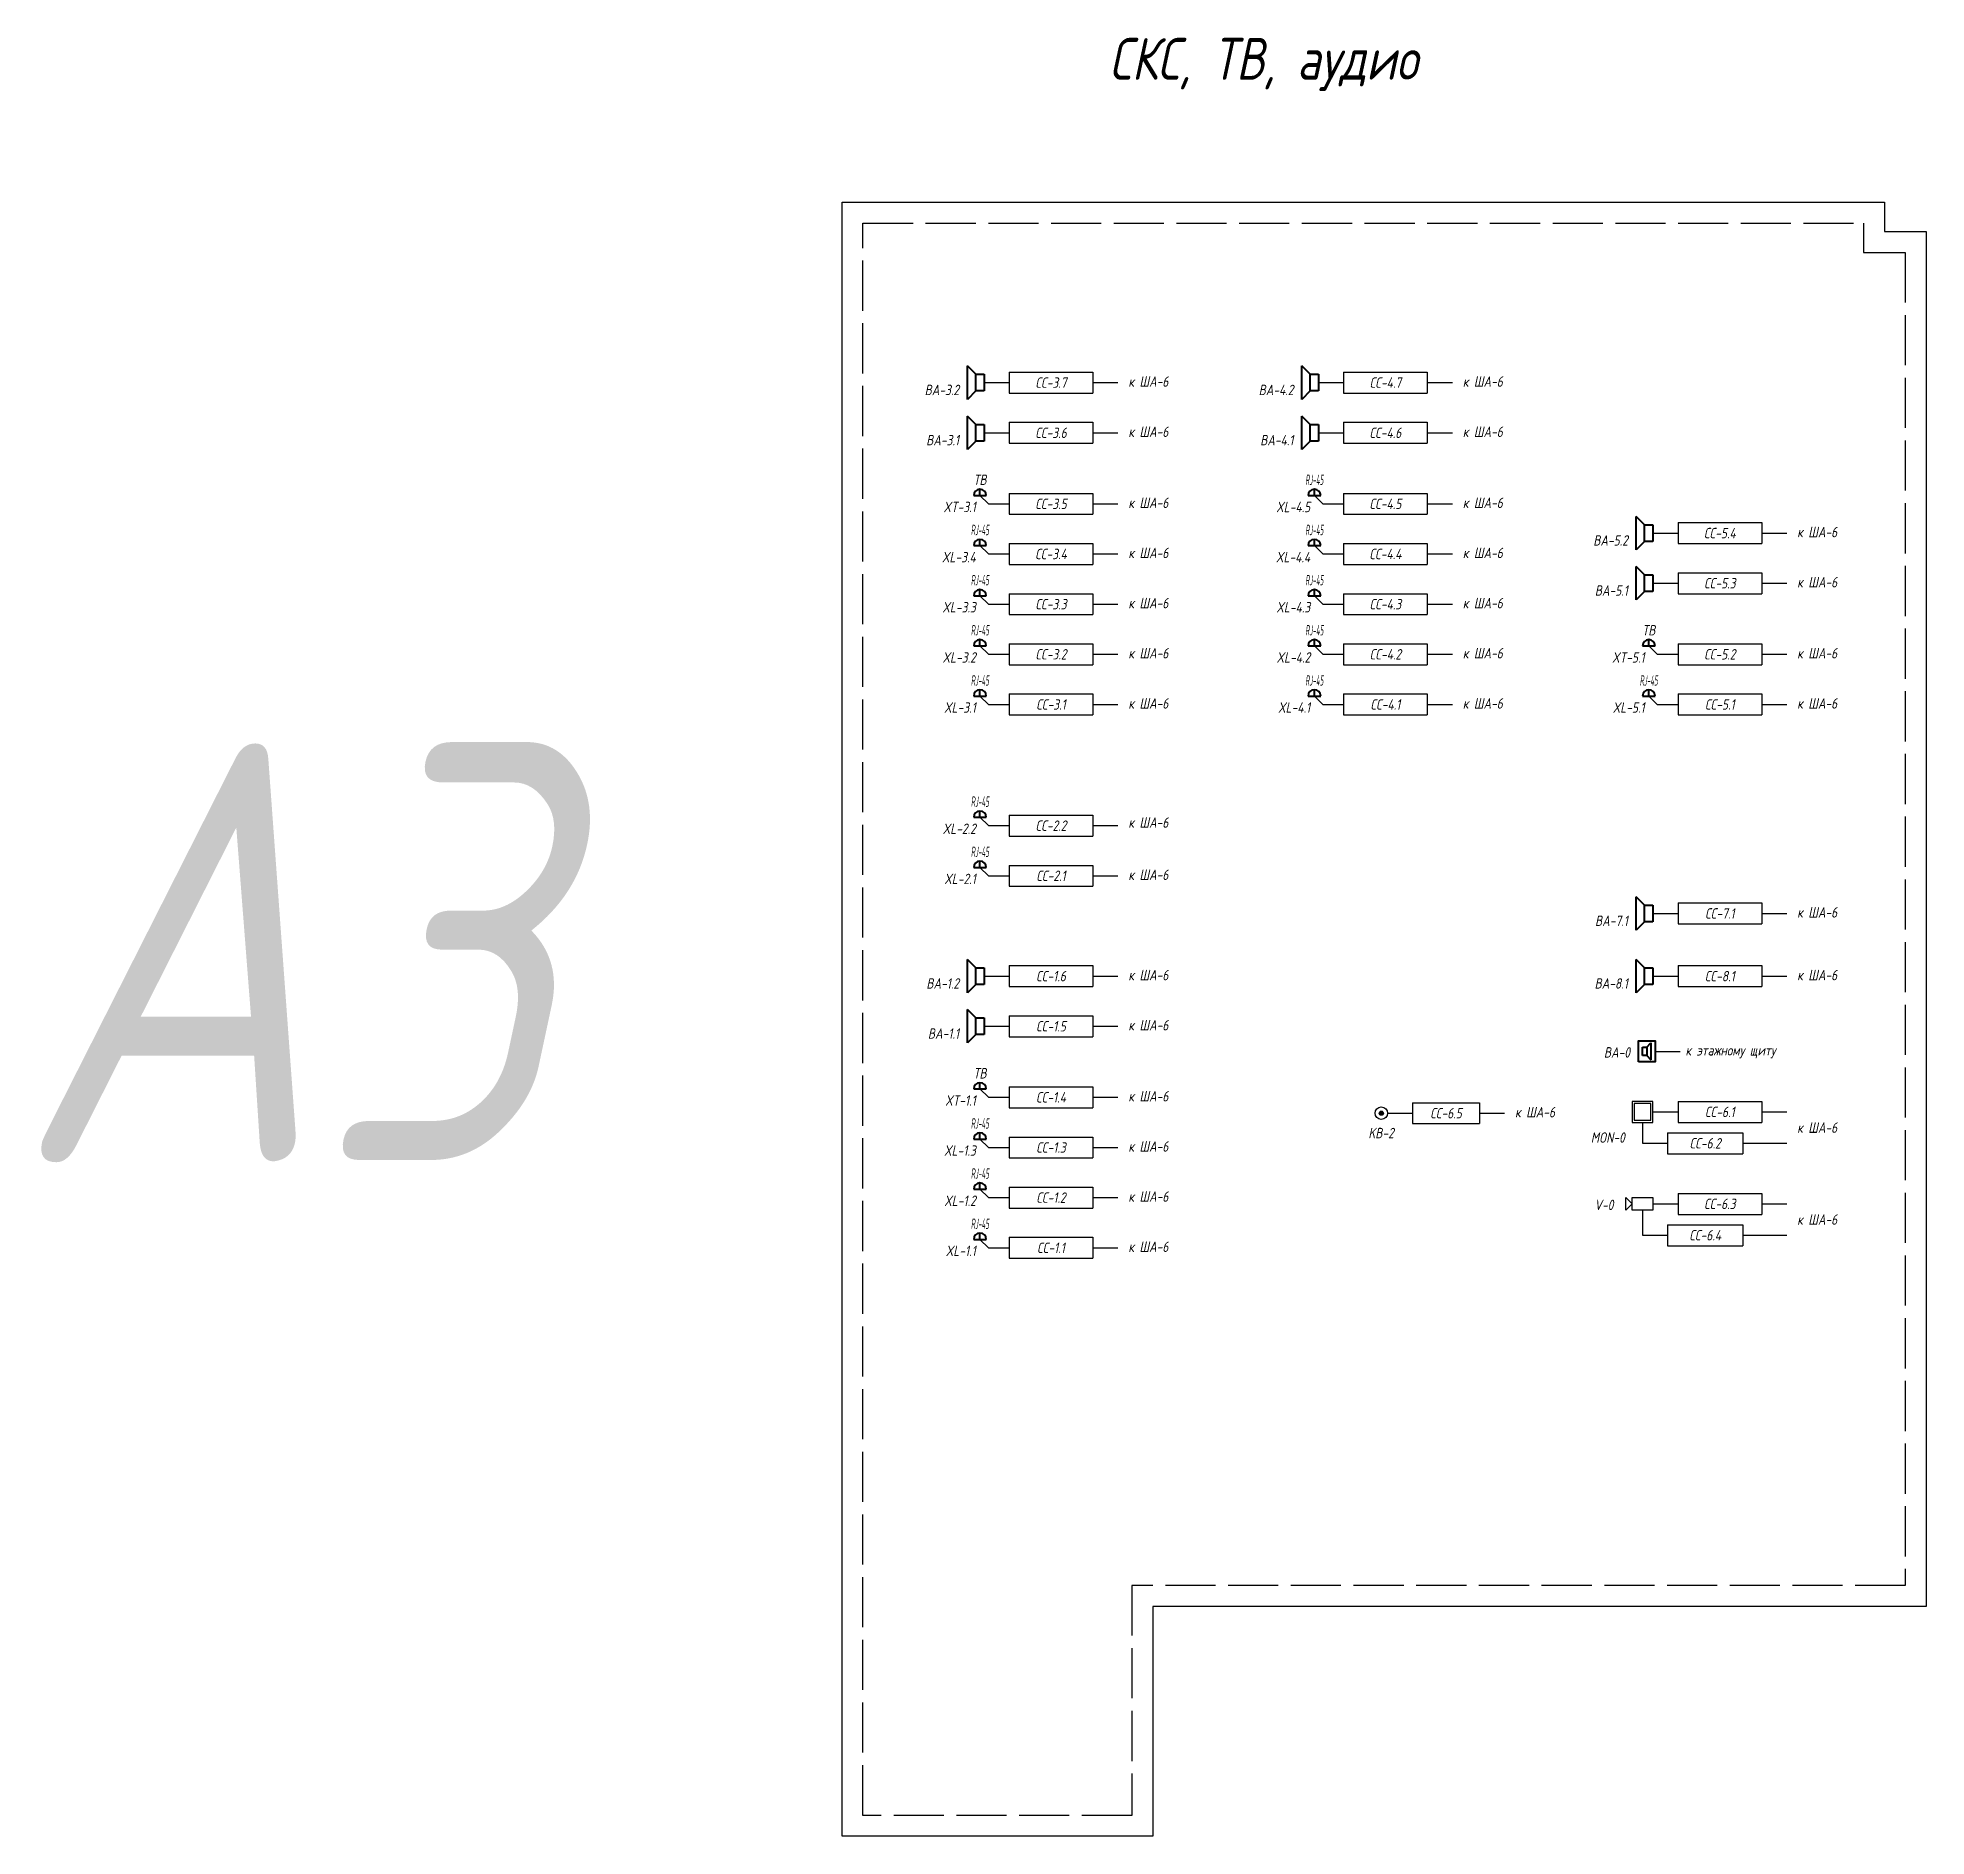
# Model space of a CAD drawing. Header units: millimetres. Extents: x -1048 to 3005, y -1068 to 487.
# Drawn here: x 675.6 to 1127.4, y -12 to 418.3 of the extents above; entities that cross this region are included whole.
import ezdxf
from ezdxf.enums import TextEntityAlignment as Align

# ---------------------------------------------------------------- set-up
doc = ezdxf.new("R2010")
doc.units = ezdxf.units.MM
doc.linetypes.add('ACAD_ISO02W100', pattern=[15, 12, -3])
doc.layers.add('05 Слаботочка', color=7, linetype='Continuous')
doc.layers.add('10 СОТ', color=7, linetype='Continuous')
doc.layers.add('noprint', color=2, linetype='Continuous', plot=False)
doc.styles.get("Standard").update_dxf_attribs({"font": 'arial.ttf'})
doc.styles.add('ГОСТ-ISOCPEUR', font='isocpeui.ttf', dxfattribs={"width": 0.8})
doc.linetypes.add('LAN_LINE', pattern='A,0.2,-0.05,["LAN",Standard,S=0.1,R=0,X=0,Y=-0.05],-0.3,0.1', length=0.65)

msp = doc.modelspace()

# ---------------------------------------------------------------- texts
at = {"style": 'ГОСТ-ISOCPEUR', "width": 0.8}
for s, p in [('BA-3.2', (896, 332.8)), ('BA-4.2', (976, 332.8)), ('BA-3.1', (896, 320.8)), ('BA-4.1', (976, 320.8)), ('XT-3.1', (900, 304.8)), ('XL-4.5', (980, 304.8)), ('BA-5.2', (1056, 296.8)), ('XL-3.4', (900, 292.8)), ('XL-4.4', (980, 292.8)), ('BA-5.1', (1056, 284.8)), ('XL-3.3', (900, 280.8)), ('XL-4.3', (980, 280.8)), ('XL-3.2', (900, 268.8)), ('XL-4.2', (980, 268.8)), ('XT-5.1', (1060, 268.8)), ('XL-3.1', (900, 256.8)), ('XL-4.1', (980, 256.8)), ('XL-5.1', (1060, 256.8)), ('XL-2.2', (900, 227.8)), ('XL-2.1', (900, 215.8)), ('BA-7.1', (1056, 205.8)), ('BA-1.2', (896, 190.8)), ('BA-8.1', (1056, 190.8)), ('BA-1.1', (896, 178.8)), ('BA-0', (1056.5, 174.3)), ('XT-1.1', (900, 162.8)), ('KB-2', (1000, 155)), ('XL-1.3', (900, 150.8)), ('XL-1.2', (900, 138.8)), ('XL-1.1', (900, 126.8))]:
    msp.add_text(s, height=2.5, dxfattribs=at).set_placement(p, align=Align.RIGHT)
for s, p in [('к ША-6', (936.5, 334.8)), ('к ША-6', (1016.5, 334.8)), ('к ША-6', (936.5, 322.8)), ('к ША-6', (1016.5, 322.8)), ('к ША-6', (936.5, 305.8)), ('к ША-6', (1016.5, 305.8)), ('к ША-6', (1096.5, 298.8)), ('к ША-6', (936.5, 293.8)), ('к ША-6', (1016.5, 293.8)), ('к ША-6', (1096.5, 286.8)), ('к ША-6', (936.5, 281.8)), ('к ША-6', (1016.5, 281.8)), ('к ША-6', (936.5, 269.8)), ('к ША-6', (1016.5, 269.8)), ('к ША-6', (1096.5, 269.8)), ('к ША-6', (936.5, 257.8)), ('к ША-6', (1016.5, 257.8)), ('к ША-6', (1096.5, 257.8)), ('к ША-6', (936.5, 229.3)), ('к ША-6', (936.5, 216.8)), ('к ША-6', (1096.5, 207.8)), ('к ША-6', (936.5, 192.8)), ('к ША-6', (1096.5, 192.8)), ('к ША-6', (936.5, 180.8)), ('к этажному щиту', (1069.77, 174.8)), ('к ША-6', (936.5, 163.8)), ('к ША-6', (1029, 160)), ('к ША-6', (1096.5, 156.3)), ('к ША-6', (936.5, 151.8)), ('к ША-6', (936.5, 139.8)), ('к ША-6', (1096.5, 134.3)), ('к ША-6', (936.5, 127.8))]:
    msp.add_text(s, height=2.5, dxfattribs=at).set_placement(p)
at = {"layer": '05 Слаботочка', "linetype": 'Continuous', "style": 'ГОСТ-ISOCPEUR', "width": 0.8}
for s, p in [('MON-0', (1047.13, 153.92)), ('V-0', (1048, 137.8))]:
    msp.add_text(s, height=2.5, dxfattribs=at).set_placement(p)
at = {"layer": 'noprint', "style": 'ГОСТ-ISOCPEUR', "width": 0.8}
msp.add_text('СКС, ТВ, аудио', height=10, dxfattribs=at).set_placement((1005.67, 408.28), align=Align.RIGHT)
msp.add_text('А3', height=100, dxfattribs=at).set_placement((669.92, 149.47))

# ---------------------------------------------------------------- blocks, each defined once
blk = doc.blocks.new('розетка RJ-45')
at = {"color": 0, "lineweight": -2}
for p, q in [((-1.5, 0), (1.5, 0)), ((0, 0), (0, 1.5))]:
    blk.add_line(p, q, dxfattribs=at)
blk.add_arc((0, 0), 1.5, 0, 180, dxfattribs=at)
at = {"color": 0, "lineweight": -2, "style": 'ГОСТ-ISOCPEUR', "width": 0.4}
blk.add_text('RJ-45', height=2.5, dxfattribs=at).set_placement((0, 2.5), align=Align.CENTER)
blk = doc.blocks.new('розетка ТВ')
at = {"color": 0, "lineweight": -2}
for p, q in [((-1.5, 0), (1.5, 0)), ((0, 0), (0, 1.5))]:
    blk.add_line(p, q, dxfattribs=at)
blk.add_arc((0, 0), 1.5, 0, 180, dxfattribs=at)
at = {"color": 0, "lineweight": -2, "style": 'ГОСТ-ISOCPEUR', "width": 0.8}
blk.add_text('ТВ', height=2.5, dxfattribs=at).set_placement((0, 2.5), align=Align.CENTER)
blk = doc.blocks.new('*T152')
at = {"color": 0, "lineweight": -2}
for p, q in [((0, 0), (20, 0)), ((0, 0), (0, -5)), ((20, 0), (20, -5)), ((0, -5), (20, -5))]:
    blk.add_line(p, q, dxfattribs=at)
at = {"color": 0, "insert": (10, -2.5), "char_height": 2.5, "width": 19, "attachment_point": 5, "style": 'ГОСТ-ISOCPEUR'}
blk.add_mtext('{СС-1.1}', dxfattribs=at)
blk = doc.blocks.new('*T153')
at = {"color": 0, "lineweight": -2}
for p, q in [((0, 0), (20, 0)), ((0, 0), (0, -5)), ((20, 0), (20, -5)), ((0, -5), (20, -5))]:
    blk.add_line(p, q, dxfattribs=at)
at = {"color": 0, "insert": (10, -2.5), "char_height": 2.5, "width": 19, "attachment_point": 5, "style": 'ГОСТ-ISOCPEUR'}
blk.add_mtext('{СС-1.2}', dxfattribs=at)
blk = doc.blocks.new('*T154')
at = {"color": 0, "lineweight": -2}
for p, q in [((0, 0), (20, 0)), ((0, 0), (0, -5)), ((20, 0), (20, -5)), ((0, -5), (20, -5))]:
    blk.add_line(p, q, dxfattribs=at)
at = {"color": 0, "insert": (10, -2.5), "char_height": 2.5, "width": 19, "attachment_point": 5, "style": 'ГОСТ-ISOCPEUR'}
blk.add_mtext('{СС-1.3}', dxfattribs=at)
blk = doc.blocks.new('*T155')
at = {"color": 0, "lineweight": -2}
for p, q in [((0, 0), (20, 0)), ((0, 0), (0, -5)), ((20, 0), (20, -5)), ((0, -5), (20, -5))]:
    blk.add_line(p, q, dxfattribs=at)
at = {"color": 0, "insert": (10, -2.5), "char_height": 2.5, "width": 19, "attachment_point": 5, "style": 'ГОСТ-ISOCPEUR'}
blk.add_mtext('{СС-2.1}', dxfattribs=at)
blk = doc.blocks.new('*T156')
at = {"color": 0, "lineweight": -2}
for p, q in [((0, 0), (20, 0)), ((0, 0), (0, -5)), ((20, 0), (20, -5)), ((0, -5), (20, -5))]:
    blk.add_line(p, q, dxfattribs=at)
at = {"color": 0, "insert": (10, -2.5), "char_height": 2.5, "width": 19, "attachment_point": 5, "style": 'ГОСТ-ISOCPEUR'}
blk.add_mtext('{СС-2.2}', dxfattribs=at)
blk = doc.blocks.new('*T157')
at = {"color": 0, "lineweight": -2}
for p, q in [((0, 0), (20, 0)), ((0, 0), (0, -5)), ((20, 0), (20, -5)), ((0, -5), (20, -5))]:
    blk.add_line(p, q, dxfattribs=at)
at = {"color": 0, "insert": (10, -2.5), "char_height": 2.5, "width": 19, "attachment_point": 5, "style": 'ГОСТ-ISOCPEUR'}
blk.add_mtext('{СС-3.1}', dxfattribs=at)
blk = doc.blocks.new('*T158')
at = {"color": 0, "lineweight": -2}
for p, q in [((0, 0), (20, 0)), ((0, 0), (0, -5)), ((20, 0), (20, -5)), ((0, -5), (20, -5))]:
    blk.add_line(p, q, dxfattribs=at)
at = {"color": 0, "insert": (10, -2.5), "char_height": 2.5, "width": 19, "attachment_point": 5, "style": 'ГОСТ-ISOCPEUR'}
blk.add_mtext('{СС-3.2}', dxfattribs=at)
blk = doc.blocks.new('*T159')
at = {"color": 0, "lineweight": -2}
for p, q in [((0, 0), (20, 0)), ((0, 0), (0, -5)), ((20, 0), (20, -5)), ((0, -5), (20, -5))]:
    blk.add_line(p, q, dxfattribs=at)
at = {"color": 0, "insert": (10, -2.5), "char_height": 2.5, "width": 19, "attachment_point": 5, "style": 'ГОСТ-ISOCPEUR'}
blk.add_mtext('{СС-3.3}', dxfattribs=at)
blk = doc.blocks.new('*T160')
at = {"color": 0, "lineweight": -2}
for p, q in [((0, 0), (20, 0)), ((0, 0), (0, -5)), ((20, 0), (20, -5)), ((0, -5), (20, -5))]:
    blk.add_line(p, q, dxfattribs=at)
at = {"color": 0, "insert": (10, -2.5), "char_height": 2.5, "width": 19, "attachment_point": 5, "style": 'ГОСТ-ISOCPEUR'}
blk.add_mtext('{СС-3.4}', dxfattribs=at)
blk = doc.blocks.new('*T161')
at = {"color": 0, "lineweight": -2}
for p, q in [((0, 0), (20, 0)), ((0, 0), (0, -5)), ((20, 0), (20, -5)), ((0, -5), (20, -5))]:
    blk.add_line(p, q, dxfattribs=at)
at = {"color": 0, "insert": (10, -2.5), "char_height": 2.5, "width": 19, "attachment_point": 5, "style": 'ГОСТ-ISOCPEUR'}
blk.add_mtext('{СС-4.1}', dxfattribs=at)
blk = doc.blocks.new('*T162')
at = {"color": 0, "lineweight": -2}
for p, q in [((0, 0), (20, 0)), ((0, 0), (0, -5)), ((20, 0), (20, -5)), ((0, -5), (20, -5))]:
    blk.add_line(p, q, dxfattribs=at)
at = {"color": 0, "insert": (10, -2.5), "char_height": 2.5, "width": 19, "attachment_point": 5, "style": 'ГОСТ-ISOCPEUR'}
blk.add_mtext('{СС-4.2}', dxfattribs=at)
blk = doc.blocks.new('*T163')
at = {"color": 0, "lineweight": -2}
for p, q in [((0, 0), (20, 0)), ((0, 0), (0, -5)), ((20, 0), (20, -5)), ((0, -5), (20, -5))]:
    blk.add_line(p, q, dxfattribs=at)
at = {"color": 0, "insert": (10, -2.5), "char_height": 2.5, "width": 19, "attachment_point": 5, "style": 'ГОСТ-ISOCPEUR'}
blk.add_mtext('{СС-4.3}', dxfattribs=at)
blk = doc.blocks.new('*T164')
at = {"color": 0, "lineweight": -2}
for p, q in [((0, 0), (20, 0)), ((0, 0), (0, -5)), ((20, 0), (20, -5)), ((0, -5), (20, -5))]:
    blk.add_line(p, q, dxfattribs=at)
at = {"color": 0, "insert": (10, -2.5), "char_height": 2.5, "width": 19, "attachment_point": 5, "style": 'ГОСТ-ISOCPEUR'}
blk.add_mtext('{СС-4.4}', dxfattribs=at)
blk = doc.blocks.new('*T165')
at = {"color": 0, "lineweight": -2}
for p, q in [((0, 0), (20, 0)), ((0, 0), (0, -5)), ((20, 0), (20, -5)), ((0, -5), (20, -5))]:
    blk.add_line(p, q, dxfattribs=at)
at = {"color": 0, "insert": (10, -2.5), "char_height": 2.5, "width": 19, "attachment_point": 5, "style": 'ГОСТ-ISOCPEUR'}
blk.add_mtext('{СС-4.5}', dxfattribs=at)
blk = doc.blocks.new('*T166')
at = {"color": 0, "lineweight": -2}
for p, q in [((0, 0), (20, 0)), ((0, 0), (0, -5)), ((20, 0), (20, -5)), ((0, -5), (20, -5))]:
    blk.add_line(p, q, dxfattribs=at)
at = {"color": 0, "insert": (10, -2.5), "char_height": 2.5, "width": 19, "attachment_point": 5, "style": 'ГОСТ-ISOCPEUR'}
blk.add_mtext('{СС-5.1}', dxfattribs=at)
blk = doc.blocks.new('*T167')
at = {"color": 0, "lineweight": -2}
for p, q in [((0, 0), (20, 0)), ((0, 0), (0, -5)), ((20, 0), (20, -5)), ((0, -5), (20, -5))]:
    blk.add_line(p, q, dxfattribs=at)
at = {"color": 0, "insert": (10, -2.5), "char_height": 2.5, "width": 19, "attachment_point": 5, "style": 'ГОСТ-ISOCPEUR'}
blk.add_mtext('{СС-1.4}', dxfattribs=at)
blk = doc.blocks.new('*T168')
at = {"color": 0, "lineweight": -2}
for p, q in [((0, 0), (20, 0)), ((0, 0), (0, -5)), ((20, 0), (20, -5)), ((0, -5), (20, -5))]:
    blk.add_line(p, q, dxfattribs=at)
at = {"color": 0, "insert": (10, -2.5), "char_height": 2.5, "width": 19, "attachment_point": 5, "style": 'ГОСТ-ISOCPEUR'}
blk.add_mtext('{СС-3.5}', dxfattribs=at)
blk = doc.blocks.new('*T169')
at = {"color": 0, "lineweight": -2}
for p, q in [((0, 0), (20, 0)), ((0, 0), (0, -5)), ((20, 0), (20, -5)), ((0, -5), (20, -5))]:
    blk.add_line(p, q, dxfattribs=at)
at = {"color": 0, "insert": (10, -2.5), "char_height": 2.5, "width": 19, "attachment_point": 5, "style": 'ГОСТ-ISOCPEUR'}
blk.add_mtext('{СС-5.2}', dxfattribs=at)
blk = doc.blocks.new('громкоговоритель')
at = {"color": 0, "lineweight": -2}
for p, q in [((0, -2), (0, 2)), ((0, 2), (2, 2)), ((2, 2), (4, 4)), ((2, 2), (2, -2)), ((4, 4), (4, -4)), ((2, -2), (0, -2)), ((2, -2), (4, -4))]:
    blk.add_line(p, q, dxfattribs=at)
blk = doc.blocks.new('*T170')
at = {"color": 0, "lineweight": -2}
for p, q in [((0, 0), (20, 0)), ((0, 0), (0, -5)), ((20, 0), (20, -5)), ((0, -5), (20, -5))]:
    blk.add_line(p, q, dxfattribs=at)
at = {"color": 0, "insert": (10, -2.5), "char_height": 2.5, "width": 19, "attachment_point": 5, "style": 'ГОСТ-ISOCPEUR'}
blk.add_mtext('{СС-1.5}', dxfattribs=at)
blk = doc.blocks.new('*T171')
at = {"color": 0, "lineweight": -2}
for p, q in [((0, 0), (20, 0)), ((0, 0), (0, -5)), ((20, 0), (20, -5)), ((0, -5), (20, -5))]:
    blk.add_line(p, q, dxfattribs=at)
at = {"color": 0, "insert": (10, -2.5), "char_height": 2.5, "width": 19, "attachment_point": 5, "style": 'ГОСТ-ISOCPEUR'}
blk.add_mtext('{СС-1.6}', dxfattribs=at)
blk = doc.blocks.new('*T172')
at = {"color": 0, "lineweight": -2}
for p, q in [((0, 0), (20, 0)), ((0, 0), (0, -5)), ((20, 0), (20, -5)), ((0, -5), (20, -5))]:
    blk.add_line(p, q, dxfattribs=at)
at = {"color": 0, "insert": (10, -2.5), "char_height": 2.5, "width": 19, "attachment_point": 5, "style": 'ГОСТ-ISOCPEUR'}
blk.add_mtext('{СС-3.6}', dxfattribs=at)
blk = doc.blocks.new('*T173')
at = {"color": 0, "lineweight": -2}
for p, q in [((0, 0), (20, 0)), ((0, 0), (0, -5)), ((20, 0), (20, -5)), ((0, -5), (20, -5))]:
    blk.add_line(p, q, dxfattribs=at)
at = {"color": 0, "insert": (10, -2.5), "char_height": 2.5, "width": 19, "attachment_point": 5, "style": 'ГОСТ-ISOCPEUR'}
blk.add_mtext('{СС-3.7}', dxfattribs=at)
blk = doc.blocks.new('*T174')
at = {"color": 0, "lineweight": -2}
for p, q in [((0, 0), (20, 0)), ((0, 0), (0, -5)), ((20, 0), (20, -5)), ((0, -5), (20, -5))]:
    blk.add_line(p, q, dxfattribs=at)
at = {"color": 0, "insert": (10, -2.5), "char_height": 2.5, "width": 19, "attachment_point": 5, "style": 'ГОСТ-ISOCPEUR'}
blk.add_mtext('{СС-4.6}', dxfattribs=at)
blk = doc.blocks.new('*T175')
at = {"color": 0, "lineweight": -2}
for p, q in [((0, 0), (20, 0)), ((0, 0), (0, -5)), ((20, 0), (20, -5)), ((0, -5), (20, -5))]:
    blk.add_line(p, q, dxfattribs=at)
at = {"color": 0, "insert": (10, -2.5), "char_height": 2.5, "width": 19, "attachment_point": 5, "style": 'ГОСТ-ISOCPEUR'}
blk.add_mtext('{СС-4.7}', dxfattribs=at)
blk = doc.blocks.new('*T176')
at = {"color": 0, "lineweight": -2}
for p, q in [((0, 0), (20, 0)), ((0, 0), (0, -5)), ((20, 0), (20, -5)), ((0, -5), (20, -5))]:
    blk.add_line(p, q, dxfattribs=at)
at = {"color": 0, "insert": (10, -2.5), "char_height": 2.5, "width": 19, "attachment_point": 5, "style": 'ГОСТ-ISOCPEUR'}
blk.add_mtext('{СС-5.3}', dxfattribs=at)
blk = doc.blocks.new('*T177')
at = {"color": 0, "lineweight": -2}
for p, q in [((0, 0), (20, 0)), ((0, 0), (0, -5)), ((20, 0), (20, -5)), ((0, -5), (20, -5))]:
    blk.add_line(p, q, dxfattribs=at)
at = {"color": 0, "insert": (10, -2.5), "char_height": 2.5, "width": 19, "attachment_point": 5, "style": 'ГОСТ-ISOCPEUR'}
blk.add_mtext('{СС-5.4}', dxfattribs=at)
blk = doc.blocks.new('*T178')
at = {"color": 0, "lineweight": -2}
for p, q in [((0, 0), (20, 0)), ((0, 0), (0, -5)), ((20, 0), (20, -5)), ((0, -5), (20, -5))]:
    blk.add_line(p, q, dxfattribs=at)
at = {"color": 0, "insert": (10, -2.5), "char_height": 2.5, "width": 19, "attachment_point": 5, "style": 'ГОСТ-ISOCPEUR'}
blk.add_mtext('{СС-7.1}', dxfattribs=at)
blk = doc.blocks.new('*T179')
at = {"color": 0, "lineweight": -2}
for p, q in [((0, 0), (20, 0)), ((0, 0), (0, -5)), ((20, 0), (20, -5)), ((0, -5), (20, -5))]:
    blk.add_line(p, q, dxfattribs=at)
at = {"color": 0, "insert": (10, -2.5), "char_height": 2.5, "width": 19, "attachment_point": 5, "style": 'ГОСТ-ISOCPEUR'}
blk.add_mtext('{СС-8.1}', dxfattribs=at)
blk = doc.blocks.new('аудиодомофон')
at = {"color": 0, "lineweight": -2}
for p, q in [((1, 1.5), (1, 3.5)), ((1, 3.5), (2, 3.5)), ((2, 1.5), (1, 1.5)), ((2, 3.5), (3, 4.5)), ((2, 3.5), (2, 1.5)), ((2, 1.5), (3, 0.5)), ((3, 4.5), (3, 0.5))]:
    blk.add_line(p, q, dxfattribs=at)
blk.add_lwpolyline([(0, 0), (0, 5), (4, 5), (4, 0)], close=True, dxfattribs=at)
blk = doc.blocks.new('видеокамера 800х600')
at = {"color": 0}
for p, q in [((0, 0), (0, 3)), ((0, 3), (5, 3)), ((5, 0), (0, 0)), ((5, 3), (5, 0)), ((5, 1.5), (6.5, 3)), ((6.5, 0), (5, 1.5)), ((6.5, 3), (6.5, 0))]:
    blk.add_line(p, q, dxfattribs=at)
blk = doc.blocks.new('монитор')
at = {"color": 0}
for points in [[(5, 5), (0, 5), (0, 0), (5, 0)], [(4.5, 4.5), (0.5, 4.5), (0.5, 0.5), (4.5, 0.5)]]:
    blk.add_lwpolyline(points, close=True, dxfattribs=at)
blk = doc.blocks.new('*T351')
at = {"color": 0, "lineweight": -2}
for p, q in [((0, 0), (20, 0)), ((0, 0), (0, -5)), ((20, 0), (20, -5)), ((0, -5), (20, -5))]:
    blk.add_line(p, q, dxfattribs=at)
at = {"color": 0, "insert": (10, -2.5), "char_height": 2.5, "width": 19, "attachment_point": 5, "style": 'ГОСТ-ISOCPEUR'}
blk.add_mtext('{СС-6.1}', dxfattribs=at)
blk = doc.blocks.new('*T352')
at = {"color": 0, "lineweight": -2}
for p, q in [((0, 0), (18, 0)), ((0, 0), (0, -5)), ((18, 0), (18, -5)), ((0, -5), (18, -5))]:
    blk.add_line(p, q, dxfattribs=at)
at = {"color": 0, "insert": (9, -2.5), "char_height": 2.5, "width": 17, "attachment_point": 5, "style": 'ГОСТ-ISOCPEUR'}
blk.add_mtext('{СС-6.2}', dxfattribs=at)
blk = doc.blocks.new('*T353')
at = {"color": 0, "lineweight": -2}
for p, q in [((0, 0), (20, 0)), ((0, 0), (0, -5)), ((20, 0), (20, -5)), ((0, -5), (20, -5))]:
    blk.add_line(p, q, dxfattribs=at)
at = {"color": 0, "insert": (10, -2.5), "char_height": 2.5, "width": 19, "attachment_point": 5, "style": 'ГОСТ-ISOCPEUR'}
blk.add_mtext('{СС-6.3}', dxfattribs=at)
blk = doc.blocks.new('*T354')
at = {"color": 0, "lineweight": -2}
for p, q in [((0, 0), (18, 0)), ((0, 0), (0, -5)), ((18, 0), (18, -5)), ((0, -5), (18, -5))]:
    blk.add_line(p, q, dxfattribs=at)
at = {"color": 0, "insert": (9, -2.5), "char_height": 2.5, "width": 17, "attachment_point": 5, "style": 'ГОСТ-ISOCPEUR'}
blk.add_mtext('{СС-6.4}', dxfattribs=at)
blk = doc.blocks.new('*T370')
at = {"color": 0, "lineweight": -2}
for p, q in [((0, 0), (16, 0)), ((0, 0), (0, -5)), ((16, 0), (16, -5)), ((0, -5), (16, -5))]:
    blk.add_line(p, q, dxfattribs=at)
at = {"color": 0, "insert": (8, -2.5), "char_height": 2.5, "width": 15, "attachment_point": 5, "style": 'ГОСТ-ISOCPEUR'}
blk.add_mtext('{СС-6.5}', dxfattribs=at)
blk = doc.blocks.new('тревожная кнопка')
at = {"lineweight": -2}
h = blk.add_hatch(color=0, dxfattribs=at)
h.dxf.hatch_style = 1
edge = h.paths.add_edge_path()
edge.add_arc((0, 0), 0.5, 0, 360)
at = {"color": 0, "lineweight": -2}
for radius in [1.5, 0.5]:
    blk.add_circle((0, 0), radius, dxfattribs=at)

# ---------------------------------------------------------------- linework, layer by layer
at = {"ltscale": 8}
for p, q in [((902, 335.8), (908, 335.8)), ((928, 335.8), (934, 335.8)), ((982, 335.8), (988, 335.8)), ((1008, 335.8), (1014, 335.8)), ((902, 323.8), (908, 323.8)), ((928, 323.8), (934, 323.8)), ((982, 323.8), (988, 323.8)), ((1008, 323.8), (1014, 323.8)), ((928, 306.8), (934, 306.8)), ((1062, 299.8), (1068, 299.8)), ((1088, 299.8), (1094, 299.8)), ((1062, 287.8), (1068, 287.8)), ((1088, 287.8), (1094, 287.8)), ((1088, 270.8), (1094, 270.8)), ((1062, 208.8), (1068, 208.8)), ((1088, 208.8), (1094, 208.8)), ((902, 193.8), (908, 193.8)), ((928, 193.8), (934, 193.8)), ((1062, 193.8), (1068, 193.8)), ((1088, 193.8), (1094, 193.8)), ((902, 181.8), (908, 181.8)), ((928, 181.8), (934, 181.8)), ((1062.5, 175.8), (1068.5, 175.8)), ((928, 164.8), (934, 164.8)), ((998.5, 161), (1004.5, 161)), ((1020.5, 161), (1026.5, 161)), ((1062, 161.3), (1068, 161.3)), ((1088, 161.3), (1094, 161.3)), ((1083.5, 153.8), (1094, 153.8)), ((1062, 139.3), (1068, 139.3)), ((1088, 139.3), (1094, 139.3)), ((1083.5, 131.8), (1094, 131.8))]:
    msp.add_line(p, q, dxfattribs=at)
at = {"linetype": 'LAN_LINE', "ltscale": 8}
for p, q in [((1008, 306.8), (1014, 306.8)), ((928, 294.8), (934, 294.8)), ((1008, 294.8), (1014, 294.8)), ((928, 282.8), (934, 282.8)), ((1008, 282.8), (1014, 282.8)), ((928, 270.8), (934, 270.8)), ((1008, 270.8), (1014, 270.8)), ((928, 258.8), (934, 258.8)), ((1008, 258.8), (1014, 258.8)), ((1088, 258.8), (1094, 258.8)), ((928, 229.8), (934, 229.8)), ((928, 217.8), (934, 217.8)), ((928, 152.8), (934, 152.8)), ((928, 140.8), (934, 140.8)), ((928, 128.8), (934, 128.8))]:
    msp.add_line(p, q, dxfattribs=at)
at = {"ltscale": 8, "flags": 128}
for points in [[(901, 308.8), (903, 306.8), (908, 306.8)], [(1061, 272.8), (1063, 270.8), (1068, 270.8)], [(901, 166.8), (903, 164.8), (908, 164.8)], [(1059.5, 158.8), (1059.5, 153.8), (1065.5, 153.8)], [(1059.5, 137.8), (1059.5, 131.8), (1065.5, 131.8)]]:
    msp.add_lwpolyline(points, dxfattribs=at)
at = {"linetype": 'LAN_LINE', "ltscale": 8, "flags": 128}
for points in [[(981, 308.8), (983, 306.8), (988, 306.8)], [(901, 296.8), (903, 294.8), (908, 294.8)], [(981, 296.8), (983, 294.8), (988, 294.8)], [(901, 284.8), (903, 282.8), (908, 282.8)], [(981, 284.8), (983, 282.8), (988, 282.8)], [(901, 272.8), (903, 270.8), (908, 270.8)], [(981, 272.8), (983, 270.8), (988, 270.8)], [(901, 260.8), (903, 258.8), (908, 258.8)], [(981, 260.8), (983, 258.8), (988, 258.8)], [(1061, 260.8), (1063, 258.8), (1068, 258.8)], [(901, 231.8), (903, 229.8), (908, 229.8)], [(901, 219.8), (903, 217.8), (908, 217.8)], [(901, 154.8), (903, 152.8), (908, 152.8)], [(901, 142.8), (903, 140.8), (908, 140.8)], [(901, 130.8), (903, 128.8), (908, 128.8)]]:
    msp.add_lwpolyline(points, dxfattribs=at)
at = {"layer": 'noprint'}
msp.add_lwpolyline([(868, 378.95), (1117.36, 378.95), (1117.36, 371.95), (1127.36, 371.95), (1127.36, 43), (942.36, 43), (942.36, -12), (868, -12)], close=True, dxfattribs=at)
at = {"layer": 'noprint', "linetype": 'ACAD_ISO02W100'}
msp.add_lwpolyline([(873, 373.95), (1112.36, 373.95), (1112.36, 366.95), (1122.36, 366.95), (1122.36, 48), (937.36, 48), (937.36, -7), (873, -7)], close=True, dxfattribs=at)

# ---------------------------------------------------------------- block references
at = {"lineweight": 40, "rotation": 180}
for p in [(902, 335.8), (982, 335.8), (902, 323.8), (982, 323.8), (1062, 299.8), (1062, 287.8), (1062, 208.8), (902, 193.8), (1062, 193.8), (902, 181.8)]:
    msp.add_blockref('громкоговоритель', p, dxfattribs=at)
for name, p in [('*T173', (908, 338.3)), ('*T175', (988, 338.3)), ('*T172', (908, 326.3)), ('*T174', (988, 326.3)), ('*T168', (908, 309.3)), ('*T165', (988, 309.3)), ('*T177', (1068, 302.3)), ('*T160', (908, 297.3)), ('*T164', (988, 297.3)), ('*T176', (1068, 290.3)), ('*T159', (908, 285.3)), ('*T163', (988, 285.3)), ('*T158', (908, 273.3)), ('*T162', (988, 273.3)), ('*T169', (1068, 273.3)), ('*T157', (908, 261.3)), ('*T161', (988, 261.3)), ('*T166', (1068, 261.3)), ('*T156', (908, 232.3)), ('*T155', (908, 220.3)), ('*T178', (1068, 211.3)), ('*T171', (908, 196.3)), ('*T179', (1068, 196.3)), ('*T170', (908, 184.3)), ('*T167', (908, 167.3)), ('*T370', (1004.5, 163.5)), ('*T351', (1068, 163.8)), ('тревожная кнопка', (997, 161)), ('*T154', (908, 155.3)), ('*T352', (1065.5, 156.3)), ('*T153', (908, 143.3)), ('*T353', (1068, 141.8)), ('*T152', (908, 131.3)), ('*T354', (1065.5, 134.3))]:
    msp.add_blockref(name, p)
at = {"color": 6, "lineweight": 40}
for name, p in [('розетка ТВ', (901, 308.8)), ('розетка RJ-45', (981, 308.8)), ('розетка RJ-45', (901, 296.8)), ('розетка RJ-45', (981, 296.8)), ('розетка RJ-45', (901, 284.8)), ('розетка RJ-45', (981, 284.8)), ('розетка RJ-45', (901, 272.8)), ('розетка RJ-45', (981, 272.8)), ('розетка ТВ', (1061, 272.8)), ('розетка RJ-45', (901, 260.8)), ('розетка RJ-45', (981, 260.8)), ('розетка RJ-45', (1061, 260.8)), ('розетка RJ-45', (901, 231.8)), ('розетка RJ-45', (901, 219.8)), ('розетка ТВ', (901, 166.8)), ('розетка RJ-45', (901, 154.8)), ('розетка RJ-45', (901, 142.8)), ('розетка RJ-45', (901, 130.8))]:
    msp.add_blockref(name, p, dxfattribs=at)
at = {"lineweight": 40}
msp.add_blockref('аудиодомофон', (1058.5, 173.3), dxfattribs=at)
at = {"layer": '10 СОТ'}
msp.add_blockref('монитор', (1057, 158.8), dxfattribs=at)
at = {"layer": '10 СОТ', "color": 1, "rotation": 180}
msp.add_blockref('видеокамера 800х600', (1062, 140.8), dxfattribs=at)

msp.set_redraw_order([(e.dxf.handle, doc.entitydb.next_handle()) for e in msp.query("TEXT MTEXT ATTDEF DIMENSION ARC_DIMENSION")])  # texts and dimensions are drawn at this point

doc.saveas('drawing.dxf')
